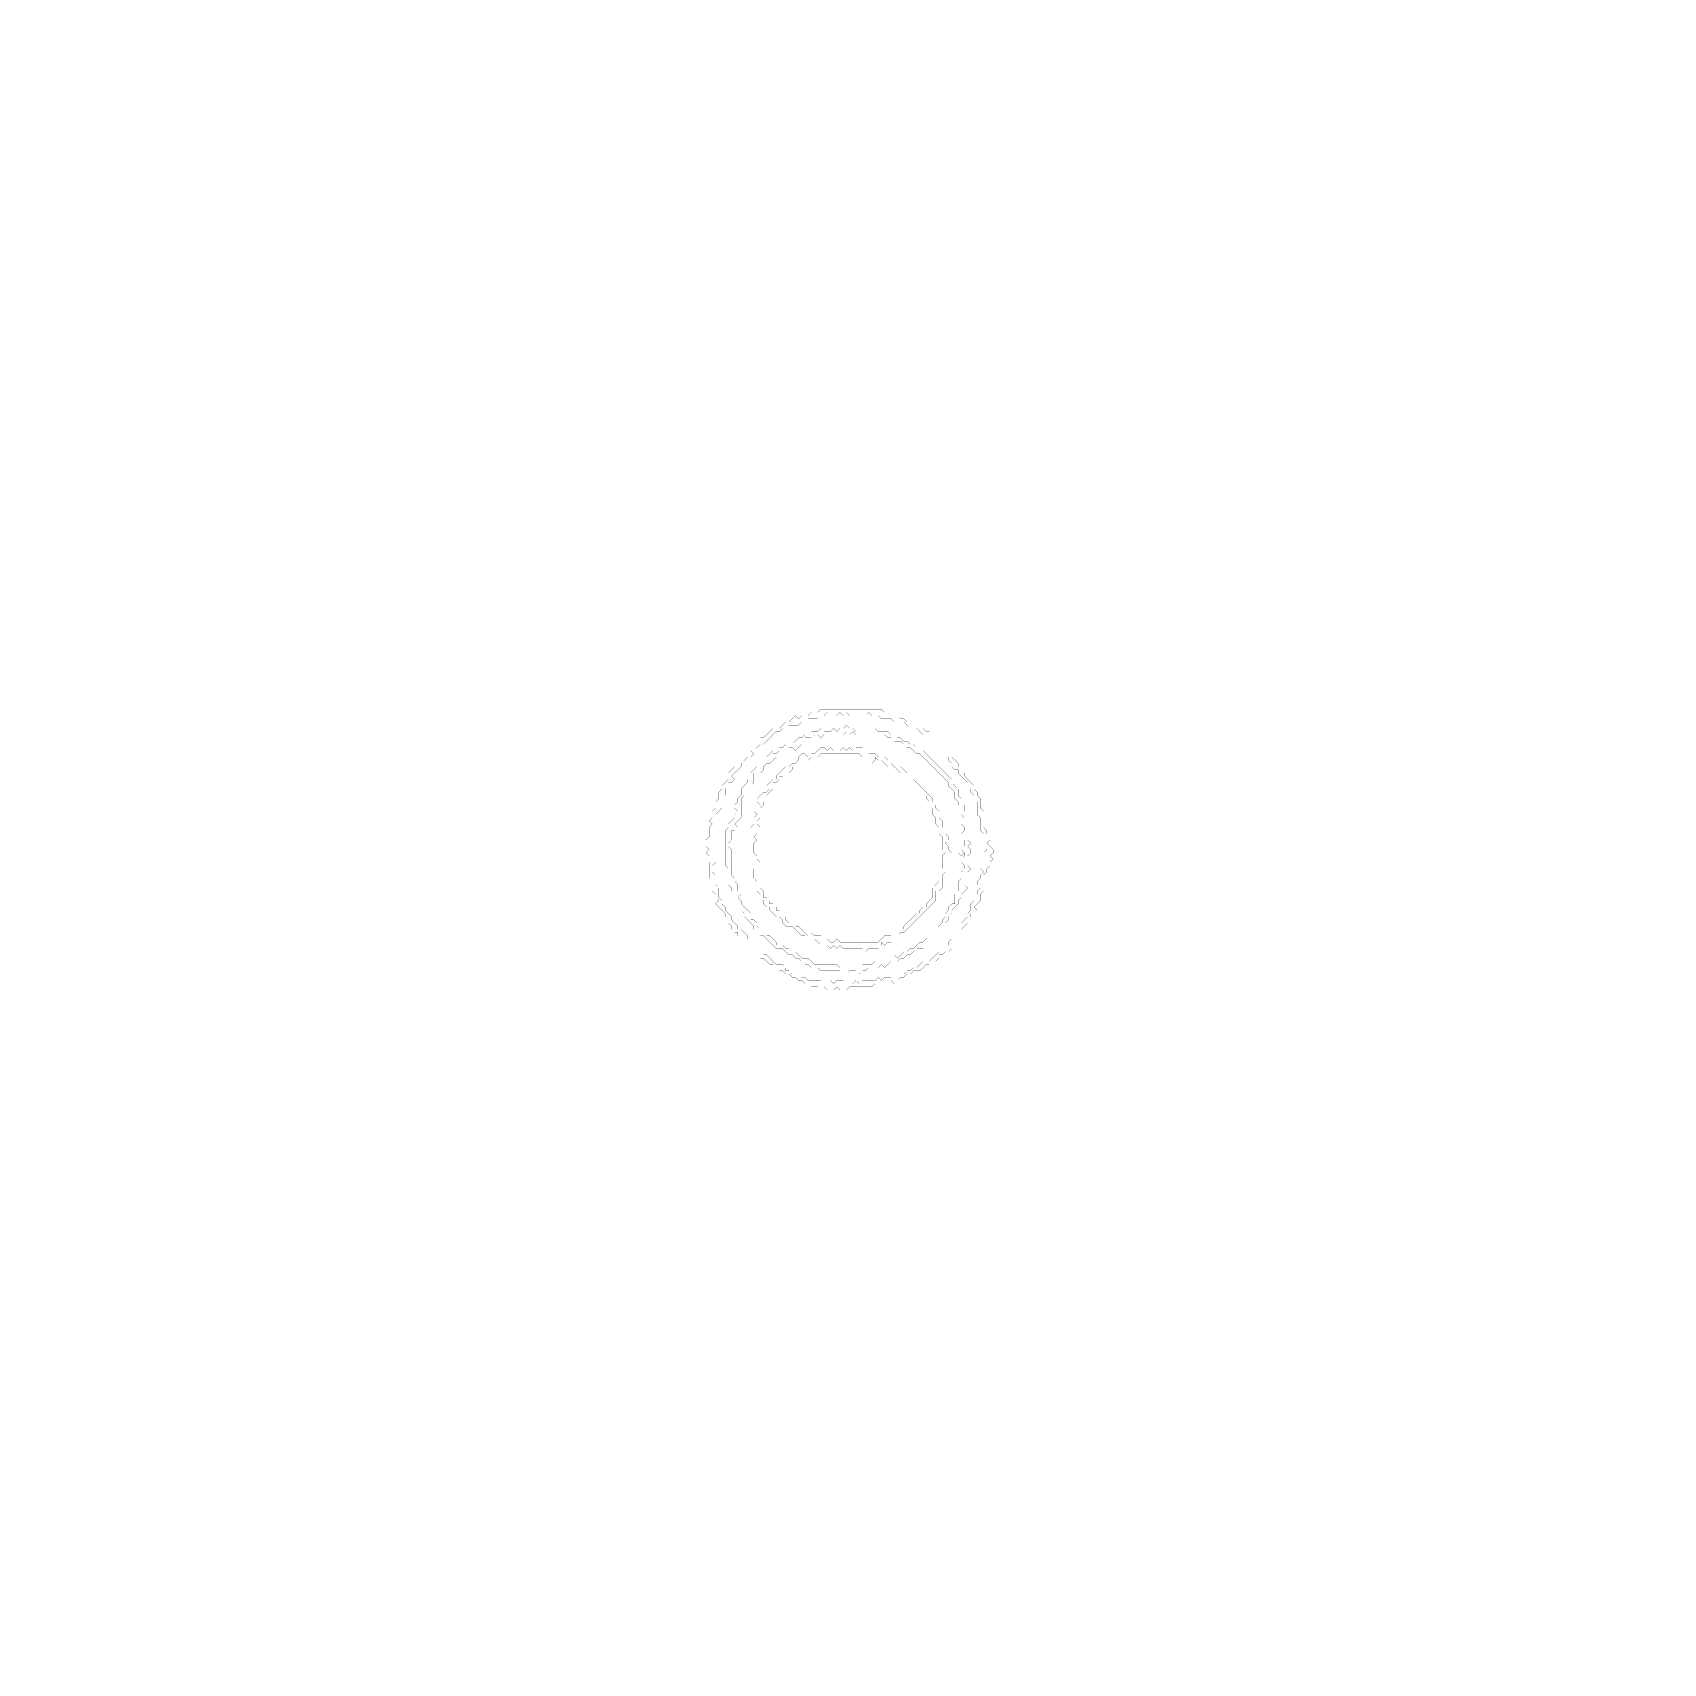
# Model space of a CAD drawing. Header units: metres. Extents: x 0 to 5019, y -5019 to 0.
import ezdxf

# ---------------------------------------------------------------- set-up
doc = ezdxf.new("R2010")
doc.units = ezdxf.units.M
doc.layers.add('conductor', color=1, linetype='Continuous')
doc.layers.add('substrate', color=5, linetype='Continuous')

msp = doc.modelspace()

# ---------------------------------------------------------------- linework, layer by layer
at = {"layer": 'conductor', "const_width": 0.5}
for points in [[(2445.7, -2092.1), (2435.9, -2102), (2426.1, -2102), (2416.3, -2111.8), (2406.5, -2111.8), (2396.6, -2111.8), (2386.8, -2111.8), (2377, -2121.6), (2367.2, -2121.6), (2357.3, -2131.4), (2347.5, -2131.4), (2337.7, -2131.4), (2327.9, -2131.4), (2318.1, -2141.3), (2308.2, -2141.3), (2298.4, -2151.1), (2288.6, -2151.1), (2278.8, -2160.9), (2268.9, -2170.7), (2259.1, -2180.5), (2249.3, -2190.4), (2239.5, -2190.4), (2229.7, -2200.2), (2219.8, -2210), (2210, -2210), (2219.8, -2219.8), (2210, -2229.7), (2200.2, -2229.7), (2190.4, -2239.5), (2180.5, -2249.3), (2180.5, -2259.1), (2170.7, -2268.9), (2160.9, -2278.8), (2151.1, -2288.6), (2160.9, -2298.4), (2151.1, -2308.2), (2141.3, -2308.2), (2141.3, -2318.1), (2131.4, -2327.9), (2131.4, -2337.7), (2131.4, -2347.5), (2121.6, -2357.3), (2121.6, -2367.2), (2121.6, -2377), (2121.6, -2386.8), (2111.8, -2396.6), (2102, -2406.5), (2102, -2416.3), (2102, -2426.1), (2102, -2435.9), (2102, -2445.7), (2092.1, -2455.6), (2092.1, -2465.4), (2092.1, -2475.2), (2092.1, -2485), (2092.1, -2494.9), (2092.1, -2504.7), (2092.1, -2514.5), (2092.1, -2524.3), (2092.1, -2534.1), (2092.1, -2544), (2102, -2553.8), (2092.1, -2563.6), (2092.1, -2573.4), (2092.1, -2583.3), (2102, -2593.1), (2102, -2602.9), (2102, -2612.7), (2102, -2622.5), (2111.8, -2632.4), (2111.8, -2642.2), (2111.8, -2652), (2111.8, -2661.8), (2121.6, -2671.7), (2121.6, -2681.5), (2131.4, -2691.3), (2131.4, -2701.1), (2141.3, -2710.9), (2151.1, -2720.8), (2151.1, -2730.6), (2160.9, -2740.4), (2170.7, -2750.2), (2170.7, -2760.1), (2180.5, -2760.1), (2190.4, -2769.9), (2200.2, -2779.7), (2200.2, -2789.5), (2210, -2799.3), (2219.8, -2809.2), (2229.7, -2819), (2239.5, -2828.8), (2249.3, -2838.6), (2259.1, -2838.6), (2268.9, -2848.5), (2278.8, -2858.3), (2288.6, -2868.1), (2298.4, -2868.1), (2308.2, -2868.1), (2318.1, -2877.9), (2318.1, -2887.7), (2327.9, -2887.7), (2337.7, -2897.6), (2347.5, -2897.6), (2357.3, -2897.6), (2367.2, -2907.4), (2377, -2907.4), (2386.8, -2917.2), (2396.6, -2917.2), (2406.5, -2917.2), (2416.3, -2917.2), (2426.1, -2917.2), (2435.9, -2927), (2445.7, -2927), (2455.6, -2917.2), (2465.4, -2927), (2475.2, -2917.2), (2485, -2917.2), (2494.9, -2917.2), (2504.7, -2927), (2514.5, -2927), (2524.3, -2927), (2534.1, -2917.2), (2544, -2927), (2553.8, -2917.2), (2563.6, -2917.2), (2573.4, -2917.2), (2583.3, -2917.2), (2593.1, -2917.2), (2602.9, -2907.4), (2612.7, -2917.2), (2622.5, -2907.4), (2632.4, -2907.4), (2642.2, -2907.4), (2652, -2917.2), (2652, -2907.4), (2661.8, -2897.6), (2671.7, -2897.6), (2681.5, -2897.6), (2691.3, -2887.7), (2701.1, -2887.7), (2710.9, -2877.9), (2720.8, -2877.9), (2730.6, -2868.1), (2740.4, -2858.3), (2750.2, -2858.3), (2760.1, -2858.3), (2769.9, -2848.5), (2779.7, -2838.6), (2789.5, -2828.8), (2799.3, -2828.8), (2809.2, -2819), (2819, -2809.2), (2819, -2799.3), (2828.8, -2789.5), (2828.8, -2779.7), (2838.6, -2769.9), (2848.5, -2760.1), (2858.3, -2750.2), (2858.3, -2740.4), (2868.1, -2730.6), (2877.9, -2720.8), (2877.9, -2710.9), (2887.7, -2701.1), (2887.7, -2691.3), (2887.7, -2681.5), (2897.6, -2671.7), (2897.6, -2661.8), (2907.4, -2652), (2907.4, -2642.2), (2917.2, -2632.4), (2907.4, -2622.5), (2907.4, -2612.7), (2917.2, -2602.9), (2917.2, -2593.1), (2927, -2583.3), (2917.2, -2573.4), (2927, -2563.6), (2927, -2553.8), (2927, -2544), (2927, -2534.1), (2927, -2524.3), (2936.9, -2514.5), (2927, -2504.7), (2927, -2494.9), (2927, -2485), (2927, -2475.2), (2927, -2465.4), (2917.2, -2455.6), (2917.2, -2445.7), (2917.2, -2435.9), (2917.2, -2426.1), (2917.2, -2416.3), (2907.4, -2406.5), (2907.4, -2396.6), (2907.4, -2386.8), (2907.4, -2377), (2907.4, -2367.2), (2897.6, -2357.3), (2897.6, -2347.5), (2887.7, -2337.7), (2887.7, -2327.9), (2877.9, -2318.1), (2877.9, -2308.2), (2868.1, -2298.4), (2858.3, -2288.6), (2848.5, -2278.8), (2848.5, -2268.9), (2838.6, -2268.9), (2828.8, -2259.1), (2828.8, -2249.3), (2819, -2239.5), (2819, -2229.7), (2809.2, -2219.8), (2799.3, -2210), (2789.5, -2200.2), (2779.7, -2190.4), (2769.9, -2180.5), (2760.1, -2170.7), (2750.2, -2160.9), (2740.4, -2160.9), (2730.6, -2151.1), (2720.8, -2141.3), (2710.9, -2141.3), (2701.1, -2141.3), (2691.3, -2131.4), (2681.5, -2121.6), (2671.7, -2121.6), (2661.8, -2121.6), (2652, -2121.6), (2642.2, -2111.8), (2632.4, -2111.8), (2622.5, -2111.8), (2612.7, -2111.8), (2602.9, -2102), (2593.1, -2102), (2583.3, -2102), (2573.4, -2092.1), (2563.6, -2102), (2553.8, -2102), (2544, -2102), (2534.1, -2102), (2524.3, -2102), (2514.5, -2102), (2504.7, -2092.1), (2494.9, -2102), (2485, -2092.1), (2475.2, -2102), (2465.4, -2102), (2455.6, -2102)], [(2494.9, -2141.3), (2504.7, -2131.4), (2514.5, -2141.3), (2524.3, -2141.3), (2534.1, -2151.1), (2544, -2141.3), (2553.8, -2141.3), (2563.6, -2141.3), (2573.4, -2141.3), (2583.3, -2141.3), (2593.1, -2141.3), (2602.9, -2151.1), (2612.7, -2151.1), (2622.5, -2151.1), (2632.4, -2151.1), (2642.2, -2160.9), (2652, -2160.9), (2661.8, -2170.7), (2671.7, -2170.7), (2681.5, -2180.5), (2691.3, -2180.5), (2701.1, -2190.4), (2710.9, -2190.4), (2720.8, -2200.2), (2720.8, -2210), (2730.6, -2210), (2740.4, -2210), (2750.2, -2219.8), (2760.1, -2229.7), (2769.9, -2239.5), (2779.7, -2249.3), (2789.5, -2259.1), (2799.3, -2268.9), (2809.2, -2278.8), (2819, -2288.6), (2828.8, -2298.4), (2828.8, -2308.2), (2838.6, -2318.1), (2848.5, -2327.9), (2848.5, -2337.7), (2848.5, -2347.5), (2858.3, -2357.3), (2858.3, -2367.2), (2868.1, -2377), (2868.1, -2386.8), (2868.1, -2396.6), (2877.9, -2406.5), (2877.9, -2416.3), (2877.9, -2426.1), (2877.9, -2435.9), (2877.9, -2445.7), (2877.9, -2455.6), (2877.9, -2465.4), (2877.9, -2475.2), (2877.9, -2485), (2887.7, -2494.9), (2877.9, -2504.7), (2887.7, -2514.5), (2887.7, -2524.3), (2877.9, -2534.1), (2877.9, -2544), (2887.7, -2553.8), (2877.9, -2563.6), (2887.7, -2573.4), (2877.9, -2583.3), (2877.9, -2593.1), (2877.9, -2602.9), (2877.9, -2612.7), (2868.1, -2622.5), (2877.9, -2632.4), (2868.1, -2642.2), (2858.3, -2652), (2858.3, -2661.8), (2848.5, -2671.7), (2848.5, -2681.5), (2838.6, -2691.3), (2828.8, -2701.1), (2828.8, -2710.9), (2819, -2720.8), (2819, -2730.6), (2809.2, -2740.4), (2809.2, -2750.2), (2799.3, -2760.1), (2789.5, -2769.9), (2779.7, -2779.7), (2769.9, -2789.5), (2760.1, -2799.3), (2750.2, -2809.2), (2740.4, -2819), (2730.6, -2819), (2720.8, -2819), (2710.9, -2828.8), (2701.1, -2838.6), (2691.3, -2838.6), (2681.5, -2848.5), (2671.7, -2848.5), (2661.8, -2858.3), (2652, -2858.3), (2642.2, -2858.3), (2632.4, -2868.1), (2622.5, -2877.9), (2612.7, -2868.1), (2602.9, -2877.9), (2593.1, -2877.9), (2583.3, -2877.9), (2573.4, -2877.9), (2563.6, -2887.7), (2553.8, -2887.7), (2544, -2897.6), (2534.1, -2887.7), (2524.3, -2887.7), (2514.5, -2887.7), (2504.7, -2897.6), (2494.9, -2897.6), (2485, -2887.7), (2475.2, -2887.7), (2465.4, -2887.7), (2455.6, -2887.7), (2445.7, -2887.7), (2435.9, -2887.7), (2426.1, -2887.7), (2416.3, -2877.9), (2406.5, -2877.9), (2396.6, -2877.9), (2386.8, -2868.1), (2377, -2868.1), (2367.2, -2858.3), (2357.3, -2848.5), (2347.5, -2848.5), (2337.7, -2838.6), (2327.9, -2838.6), (2318.1, -2828.8), (2308.2, -2819), (2298.4, -2819), (2288.6, -2819), (2278.8, -2809.2), (2268.9, -2799.3), (2259.1, -2789.5), (2249.3, -2779.7), (2239.5, -2779.7), (2229.7, -2769.9), (2219.8, -2760.1), (2219.8, -2750.2), (2210, -2740.4), (2200.2, -2730.6), (2190.4, -2720.8), (2190.4, -2710.9), (2180.5, -2701.1), (2170.7, -2691.3), (2160.9, -2681.5), (2160.9, -2671.7), (2160.9, -2661.8), (2160.9, -2652), (2151.1, -2642.2), (2151.1, -2632.4), (2141.3, -2622.5), (2141.3, -2612.7), (2141.3, -2602.9), (2141.3, -2593.1), (2141.3, -2583.3), (2141.3, -2573.4), (2131.4, -2563.6), (2131.4, -2553.8), (2131.4, -2544), (2131.4, -2534.1), (2131.4, -2524.3), (2131.4, -2514.5), (2131.4, -2504.7), (2131.4, -2494.9), (2131.4, -2485), (2131.4, -2475.2), (2131.4, -2465.4), (2131.4, -2455.6), (2141.3, -2445.7), (2141.3, -2435.9), (2151.1, -2426.1), (2160.9, -2416.3), (2160.9, -2406.5), (2170.7, -2396.6), (2160.9, -2386.8), (2160.9, -2377), (2170.7, -2367.2), (2170.7, -2357.3), (2180.5, -2347.5), (2180.5, -2337.7), (2180.5, -2327.9), (2190.4, -2318.1), (2200.2, -2308.2), (2200.2, -2298.4), (2210, -2288.6), (2210, -2278.8), (2219.8, -2268.9), (2229.7, -2259.1), (2239.5, -2259.1), (2249.3, -2249.3), (2259.1, -2239.5), (2259.1, -2229.7), (2268.9, -2219.8), (2278.8, -2210), (2288.6, -2210), (2298.4, -2200.2), (2308.2, -2200.2), (2318.1, -2190.4), (2327.9, -2190.4), (2337.7, -2190.4), (2347.5, -2180.5), (2357.3, -2170.7), (2367.2, -2170.7), (2377, -2160.9), (2386.8, -2160.9), (2396.6, -2151.1), (2406.5, -2151.1), (2416.3, -2151.1), (2426.1, -2141.3), (2435.9, -2151.1), (2445.7, -2151.1), (2455.6, -2151.1), (2465.4, -2141.3), (2475.2, -2151.1), (2485, -2141.3)], [(2426.1, -2219.8), (2416.3, -2229.7), (2406.5, -2229.7), (2396.6, -2229.7), (2386.8, -2239.5), (2377, -2239.5), (2367.2, -2239.5), (2367.2, -2249.3), (2357.3, -2259.1), (2347.5, -2259.1), (2337.7, -2259.1), (2337.7, -2268.9), (2327.9, -2278.8), (2318.1, -2278.8), (2308.2, -2288.6), (2298.4, -2288.6), (2298.4, -2298.4), (2288.6, -2308.2), (2278.8, -2308.2), (2278.8, -2318.1), (2278.8, -2327.9), (2268.9, -2337.7), (2259.1, -2347.5), (2259.1, -2357.3), (2249.3, -2367.2), (2249.3, -2377), (2239.5, -2386.8), (2239.5, -2396.6), (2239.5, -2406.5), (2239.5, -2416.3), (2229.7, -2426.1), (2229.7, -2435.9), (2239.5, -2445.7), (2229.7, -2455.6), (2229.7, -2465.4), (2219.8, -2475.2), (2229.7, -2485), (2219.8, -2494.9), (2219.8, -2504.7), (2219.8, -2514.5), (2219.8, -2524.3), (2229.7, -2534.1), (2229.7, -2544), (2239.5, -2553.8), (2239.5, -2563.6), (2229.7, -2573.4), (2229.7, -2583.3), (2239.5, -2593.1), (2239.5, -2602.9), (2239.5, -2612.7), (2239.5, -2622.5), (2239.5, -2632.4), (2249.3, -2642.2), (2249.3, -2652), (2249.3, -2661.8), (2259.1, -2661.8), (2268.9, -2671.7), (2268.9, -2681.5), (2278.8, -2681.5), (2288.6, -2691.3), (2288.6, -2701.1), (2298.4, -2701.1), (2308.2, -2710.9), (2318.1, -2720.8), (2318.1, -2730.6), (2327.9, -2740.4), (2337.7, -2740.4), (2347.5, -2750.2), (2357.3, -2750.2), (2367.2, -2760.1), (2377, -2769.9), (2386.8, -2779.7), (2396.6, -2769.9), (2406.5, -2779.7), (2416.3, -2779.7), (2426.1, -2779.7), (2435.9, -2789.5), (2445.7, -2789.5), (2455.6, -2799.3), (2465.4, -2799.3), (2475.2, -2789.5), (2485, -2799.3), (2494.9, -2799.3), (2504.7, -2799.3), (2514.5, -2799.3), (2524.3, -2799.3), (2534.1, -2799.3), (2544, -2799.3), (2553.8, -2799.3), (2563.6, -2799.3), (2573.4, -2799.3), (2583.3, -2799.3), (2593.1, -2799.3), (2602.9, -2799.3), (2612.7, -2789.5), (2622.5, -2779.7), (2632.4, -2779.7), (2642.2, -2779.7), (2652, -2769.9), (2661.8, -2760.1), (2671.7, -2750.2), (2681.5, -2760.1), (2681.5, -2750.2), (2691.3, -2740.4), (2701.1, -2730.6), (2710.9, -2720.8), (2720.8, -2710.9), (2730.6, -2710.9), (2730.6, -2701.1), (2740.4, -2691.3), (2750.2, -2691.3), (2750.2, -2681.5), (2760.1, -2671.7), (2769.9, -2661.8), (2769.9, -2652), (2769.9, -2642.2), (2769.9, -2632.4), (2779.7, -2622.5), (2789.5, -2612.7), (2789.5, -2602.9), (2789.5, -2593.1), (2789.5, -2583.3), (2799.3, -2573.4), (2799.3, -2563.6), (2799.3, -2553.8), (2799.3, -2544), (2799.3, -2534.1), (2809.2, -2524.3), (2799.3, -2514.5), (2799.3, -2504.7), (2799.3, -2494.9), (2799.3, -2485), (2799.3, -2475.2), (2789.5, -2465.4), (2789.5, -2455.6), (2789.5, -2445.7), (2779.7, -2435.9), (2779.7, -2426.1), (2779.7, -2416.3), (2769.9, -2406.5), (2769.9, -2396.6), (2769.9, -2386.8), (2760.1, -2377), (2760.1, -2367.2), (2750.2, -2357.3), (2750.2, -2347.5), (2740.4, -2337.7), (2730.6, -2327.9), (2720.8, -2318.1), (2710.9, -2308.2), (2701.1, -2298.4), (2691.3, -2288.6), (2681.5, -2278.8), (2671.7, -2278.8), (2661.8, -2268.9), (2652, -2259.1), (2642.2, -2249.3), (2632.4, -2259.1), (2622.5, -2249.3), (2612.7, -2239.5), (2602.9, -2239.5), (2593.1, -2229.7), (2593.1, -2239.5), (2583.3, -2249.3), (2573.4, -2239.5), (2563.6, -2229.7), (2553.8, -2229.7), (2544, -2219.8), (2534.1, -2219.8), (2524.3, -2219.8), (2514.5, -2219.8), (2504.7, -2219.8), (2494.9, -2219.8), (2485, -2219.8), (2475.2, -2219.8), (2465.4, -2219.8), (2455.6, -2219.8), (2445.7, -2219.8), (2435.9, -2219.8)]]:
    msp.add_lwpolyline(points, close=True, dxfattribs=at)
at = {"layer": 'substrate', "const_width": 0.5}
for points in [[(0, 0), (0, -9.8), (0, -19.6), (0, -29.5), (0, -39.3), (0, -49.1), (0, -58.9), (0, -68.8), (0, -78.6), (0, -88.4), (0, -98.2), (0, -108), (0, -117.9), (0, -127.7), (0, -137.5), (0, -147.3), (0, -157.2), (0, -167), (0, -176.8), (0, -186.6), (0, -196.4), (0, -206.3), (0, -216.1), (0, -225.9), (0, -235.7), (0, -245.6), (0, -255.4), (0, -265.2), (0, -275), (0, -284.8), (0, -294.7), (0, -304.5), (0, -314.3), (0, -324.1), (0, -334), (0, -343.8), (0, -353.6), (0, -363.4), (0, -373.2), (0, -383.1), (0, -392.9), (0, -402.7), (0, -412.5), (0, -422.4), (0, -432.2), (0, -442), (0, -451.8), (0, -461.6), (0, -471.5), (0, -481.3), (0, -491.1), (0, -500.9), (0, -510.8), (0, -520.6), (0, -530.4), (0, -540.2), (0, -550), (0, -559.9), (0, -569.7), (0, -579.5), (0, -589.3), (0, -599.2), (0, -609), (0, -618.8), (0, -628.6), (0, -638.4), (0, -648.3), (0, -658.1), (0, -667.9), (0, -677.7), (0, -687.6), (0, -697.4), (0, -707.2), (0, -717), (0, -726.8), (0, -736.7), (0, -746.5), (0, -756.3), (0, -766.1), (0, -776), (0, -785.8), (0, -795.6), (0, -805.4), (0, -815.2), (0, -825.1), (0, -834.9), (0, -844.7), (0, -854.5), (0, -864.4), (0, -874.2), (0, -884), (0, -893.8), (0, -903.6), (0, -913.5), (0, -923.3), (0, -933.1), (0, -942.9), (0, -952.8), (0, -962.6), (0, -972.4), (0, -982.2), (0, -992), (0, -1001.9), (0, -1011.7), (0, -1021.5), (0, -1031.3), (0, -1041.2), (0, -1051), (0, -1060.8), (0, -1070.6), (0, -1080.4), (0, -1090.3), (0, -1100.1), (0, -1109.9), (0, -1119.7), (0, -1129.6), (0, -1139.4), (0, -1149.2), (0, -1159), (0, -1168.8), (0, -1178.7), (0, -1188.5), (0, -1198.3), (0, -1208.1), (0, -1218), (0, -1227.8), (0, -1237.6), (0, -1247.4), (0, -1257.2), (0, -1267.1), (0, -1276.9), (0, -1286.7), (0, -1296.5), (0, -1306.4), (0, -1316.2), (0, -1326), (0, -1335.8), (0, -1345.7), (0, -1355.5), (0, -1365.3), (0, -1375.1), (0, -1384.9), (0, -1394.8), (0, -1404.6), (0, -1414.4), (0, -1424.2), (0, -1434.1), (0, -1443.9), (0, -1453.7), (0, -1463.5), (0, -1473.3), (0, -1483.2), (0, -1493), (0, -1502.8), (0, -1512.6), (0, -1522.5), (0, -1532.3), (0, -1542.1), (0, -1551.9), (0, -1561.7), (0, -1571.6), (0, -1581.4), (0, -1591.2), (0, -1601), (0, -1610.9), (0, -1620.7), (0, -1630.5), (0, -1640.3), (0, -1650.1), (0, -1660), (0, -1669.8), (0, -1679.6), (0, -1689.4), (0, -1699.3), (0, -1709.1), (0, -1718.9), (0, -1728.7), (0, -1738.5), (0, -1748.4), (0, -1758.2), (0, -1768), (0, -1777.8), (0, -1787.7), (0, -1797.5), (0, -1807.3), (0, -1817.1), (0, -1826.9), (0, -1836.8), (0, -1846.6), (0, -1856.4), (0, -1866.2), (0, -1876.1), (0, -1885.9), (0, -1895.7), (0, -1905.5), (0, -1915.3), (0, -1925.2), (0, -1935), (0, -1944.8), (0, -1954.6), (0, -1964.5), (0, -1974.3), (0, -1984.1), (0, -1993.9), (0, -2003.7), (0, -2013.6), (0, -2023.4), (0, -2033.2), (0, -2043), (0, -2052.9), (0, -2062.7), (0, -2072.5), (0, -2082.3), (0, -2092.1), (0, -2102), (0, -2111.8), (0, -2121.6), (0, -2131.4), (0, -2141.3), (0, -2151.1), (0, -2160.9), (0, -2170.7), (0, -2180.5), (0, -2190.4), (0, -2200.2), (0, -2210), (0, -2219.8), (0, -2229.7), (0, -2239.5), (0, -2249.3), (0, -2259.1), (0, -2268.9), (0, -2278.8), (0, -2288.6), (0, -2298.4), (0, -2308.2), (0, -2318.1), (0, -2327.9), (0, -2337.7), (0, -2347.5), (0, -2357.3), (0, -2367.2), (0, -2377), (0, -2386.8), (0, -2396.6), (0, -2406.5), (0, -2416.3), (0, -2426.1), (0, -2435.9), (0, -2445.7), (0, -2455.6), (0, -2465.4), (0, -2475.2), (0, -2485), (0, -2494.9), (0, -2504.7), (0, -2514.5), (0, -2524.3), (0, -2534.1), (0, -2544), (0, -2553.8), (0, -2563.6), (0, -2573.4), (0, -2583.3), (0, -2593.1), (0, -2602.9), (0, -2612.7), (0, -2622.5), (0, -2632.4), (0, -2642.2), (0, -2652), (0, -2661.8), (0, -2671.7), (0, -2681.5), (0, -2691.3), (0, -2701.1), (0, -2710.9), (0, -2720.8), (0, -2730.6), (0, -2740.4), (0, -2750.2), (0, -2760.1), (0, -2769.9), (0, -2779.7), (0, -2789.5), (0, -2799.3), (0, -2809.2), (0, -2819), (0, -2828.8), (0, -2838.6), (0, -2848.5), (0, -2858.3), (0, -2868.1), (0, -2877.9), (0, -2887.7), (0, -2897.6), (0, -2907.4), (0, -2917.2), (0, -2927), (0, -2936.9), (0, -2946.7), (0, -2956.5), (0, -2966.3), (0, -2976.1), (0, -2986), (0, -2995.8), (0, -3005.6), (0, -3015.4), (0, -3025.3), (0, -3035.1), (0, -3044.9), (0, -3054.7), (0, -3064.5), (0, -3074.4), (0, -3084.2), (0, -3094), (0, -3103.8), (0, -3113.7), (0, -3123.5), (0, -3133.3), (0, -3143.1), (0, -3152.9), (0, -3162.8), (0, -3172.6), (0, -3182.4), (0, -3192.2), (0, -3202.1), (0, -3211.9), (0, -3221.7), (0, -3231.5), (0, -3241.3), (0, -3251.2), (0, -3261), (0, -3270.8), (0, -3280.6), (0, -3290.5), (0, -3300.3), (0, -3310.1), (0, -3319.9), (0, -3329.7), (0, -3339.6), (0, -3349.4), (0, -3359.2), (0, -3369), (0, -3378.9), (0, -3388.7), (0, -3398.5), (0, -3408.3), (0, -3418.1), (0, -3428), (0, -3437.8), (0, -3447.6), (0, -3457.4), (0, -3467.3), (0, -3477.1), (0, -3486.9), (0, -3496.7), (0, -3506.5), (0, -3516.4), (0, -3526.2), (0, -3536), (0, -3545.8), (0, -3555.7), (0, -3565.5), (0, -3575.3), (0, -3585.1), (0, -3594.9), (0, -3604.8), (0, -3614.6), (0, -3624.4), (0, -3634.2), (0, -3644.1), (0, -3653.9), (0, -3663.7), (0, -3673.5), (0, -3683.3), (0, -3693.2), (0, -3703), (0, -3712.8), (0, -3722.6), (0, -3732.5), (0, -3742.3), (0, -3752.1), (0, -3761.9), (0, -3771.8), (0, -3781.6), (0, -3791.4), (0, -3801.2), (0, -3811), (0, -3820.9), (0, -3830.7), (0, -3840.5), (0, -3850.3), (0, -3860.2), (0, -3870), (0, -3879.8), (0, -3889.6), (0, -3899.4), (0, -3909.3), (0, -3919.1), (0, -3928.9), (0, -3938.7), (0, -3948.6), (0, -3958.4), (0, -3968.2), (0, -3978), (0, -3987.8), (0, -3997.7), (0, -4007.5), (0, -4017.3), (0, -4027.1), (0, -4037), (0, -4046.8), (0, -4056.6), (0, -4066.4), (0, -4076.2), (0, -4086.1), (0, -4095.9), (0, -4105.7), (0, -4115.5), (0, -4125.4), (0, -4135.2), (0, -4145), (0, -4154.8), (0, -4164.6), (0, -4174.5), (0, -4184.3), (0, -4194.1), (0, -4203.9), (0, -4213.8), (0, -4223.6), (0, -4233.4), (0, -4243.2), (0, -4253), (0, -4262.9), (0, -4272.7), (0, -4282.5), (0, -4292.3), (0, -4302.2), (0, -4312), (0, -4321.8), (0, -4331.6), (0, -4341.4), (0, -4351.3), (0, -4361.1), (0, -4370.9), (0, -4380.7), (0, -4390.6), (0, -4400.4), (0, -4410.2), (0, -4420), (0, -4429.8), (0, -4439.7), (0, -4449.5), (0, -4459.3), (0, -4469.1), (0, -4479), (0, -4488.8), (0, -4498.6), (0, -4508.4), (0, -4518.2), (0, -4528.1), (0, -4537.9), (0, -4547.7), (0, -4557.5), (0, -4567.4), (0, -4577.2), (0, -4587), (0, -4596.8), (0, -4606.6), (0, -4616.5), (0, -4626.3), (0, -4636.1), (0, -4645.9), (0, -4655.8), (0, -4665.6), (0, -4675.4), (0, -4685.2), (0, -4695), (0, -4704.9), (0, -4714.7), (0, -4724.5), (0, -4734.3), (0, -4744.2), (0, -4754), (0, -4763.8), (0, -4773.6), (0, -4783.4), (0, -4793.3), (0, -4803.1), (0, -4812.9), (0, -4822.7), (0, -4832.6), (0, -4842.4), (0, -4852.2), (0, -4862), (0, -4871.8), (0, -4881.7), (0, -4891.5), (0, -4901.3), (0, -4911.1), (0, -4921), (0, -4930.8), (0, -4940.6), (0, -4950.4), (0, -4960.2), (0, -4970.1), (0, -4979.9), (0, -4989.7), (0, -4999.5), (0, -5009.4), (0, -5019.2), (9.8, -5019.2), (19.6, -5019.2), (29.5, -5019.2), (39.3, -5019.2), (49.1, -5019.2), (58.9, -5019.2), (68.8, -5019.2), (78.6, -5019.2), (88.4, -5019.2), (98.2, -5019.2), (108, -5019.2), (117.9, -5019.2), (127.7, -5019.2), (137.5, -5019.2), (147.3, -5019.2), (157.2, -5019.2), (167, -5019.2), (176.8, -5019.2), (186.6, -5019.2), (196.4, -5019.2), (206.3, -5019.2), (216.1, -5019.2), (225.9, -5019.2), (235.7, -5019.2), (245.6, -5019.2), (255.4, -5019.2), (265.2, -5019.2), (275, -5019.2), (284.8, -5019.2), (294.7, -5019.2), (304.5, -5019.2), (314.3, -5019.2), (324.1, -5019.2), (334, -5019.2), (343.8, -5019.2), (353.6, -5019.2), (363.4, -5019.2), (373.2, -5019.2), (383.1, -5019.2), (392.9, -5019.2), (402.7, -5019.2), (412.5, -5019.2), (422.4, -5019.2), (432.2, -5019.2), (442, -5019.2), (451.8, -5019.2), (461.6, -5019.2), (471.5, -5019.2), (481.3, -5019.2), (491.1, -5019.2), (500.9, -5019.2), (510.8, -5019.2), (520.6, -5019.2), (530.4, -5019.2), (540.2, -5019.2), (550, -5019.2), (559.9, -5019.2), (569.7, -5019.2), (579.5, -5019.2), (589.3, -5019.2), (599.2, -5019.2), (609, -5019.2), (618.8, -5019.2), (628.6, -5019.2), (638.4, -5019.2), (648.3, -5019.2), (658.1, -5019.2), (667.9, -5019.2), (677.7, -5019.2), (687.6, -5019.2), (697.4, -5019.2), (707.2, -5019.2), (717, -5019.2), (726.8, -5019.2), (736.7, -5019.2), (746.5, -5019.2), (756.3, -5019.2), (766.1, -5019.2), (776, -5019.2), (785.8, -5019.2), (795.6, -5019.2), (805.4, -5019.2), (815.2, -5019.2), (825.1, -5019.2), (834.9, -5019.2), (844.7, -5019.2), (854.5, -5019.2), (864.4, -5019.2), (874.2, -5019.2), (884, -5019.2), (893.8, -5019.2), (903.6, -5019.2), (913.5, -5019.2), (923.3, -5019.2), (933.1, -5019.2), (942.9, -5019.2), (952.8, -5019.2), (962.6, -5019.2), (972.4, -5019.2), (982.2, -5019.2), (992, -5019.2), (1001.9, -5019.2), (1011.7, -5019.2), (1021.5, -5019.2), (1031.3, -5019.2), (1041.2, -5019.2), (1051, -5019.2), (1060.8, -5019.2), (1070.6, -5019.2), (1080.4, -5019.2), (1090.3, -5019.2), (1100.1, -5019.2), (1109.9, -5019.2), (1119.7, -5019.2), (1129.6, -5019.2), (1139.4, -5019.2), (1149.2, -5019.2), (1159, -5019.2), (1168.8, -5019.2), (1178.7, -5019.2), (1188.5, -5019.2), (1198.3, -5019.2), (1208.1, -5019.2), (1218, -5019.2), (1227.8, -5019.2), (1237.6, -5019.2), (1247.4, -5019.2), (1257.2, -5019.2), (1267.1, -5019.2), (1276.9, -5019.2), (1286.7, -5019.2), (1296.5, -5019.2), (1306.4, -5019.2), (1316.2, -5019.2), (1326, -5019.2), (1335.8, -5019.2), (1345.7, -5019.2), (1355.5, -5019.2), (1365.3, -5019.2), (1375.1, -5019.2), (1384.9, -5019.2), (1394.8, -5019.2), (1404.6, -5019.2), (1414.4, -5019.2), (1424.2, -5019.2), (1434.1, -5019.2), (1443.9, -5019.2), (1453.7, -5019.2), (1463.5, -5019.2), (1473.3, -5019.2), (1483.2, -5019.2), (1493, -5019.2), (1502.8, -5019.2), (1512.6, -5019.2), (1522.5, -5019.2), (1532.3, -5019.2), (1542.1, -5019.2), (1551.9, -5019.2), (1561.7, -5019.2), (1571.6, -5019.2), (1581.4, -5019.2), (1591.2, -5019.2), (1601, -5019.2), (1610.9, -5019.2), (1620.7, -5019.2), (1630.5, -5019.2), (1640.3, -5019.2), (1650.1, -5019.2), (1660, -5019.2), (1669.8, -5019.2), (1679.6, -5019.2), (1689.4, -5019.2), (1699.3, -5019.2), (1709.1, -5019.2), (1718.9, -5019.2), (1728.7, -5019.2), (1738.5, -5019.2), (1748.4, -5019.2), (1758.2, -5019.2), (1768, -5019.2), (1777.8, -5019.2), (1787.7, -5019.2), (1797.5, -5019.2), (1807.3, -5019.2), (1817.1, -5019.2), (1826.9, -5019.2), (1836.8, -5019.2), (1846.6, -5019.2), (1856.4, -5019.2), (1866.2, -5019.2), (1876.1, -5019.2), (1885.9, -5019.2), (1895.7, -5019.2), (1905.5, -5019.2), (1915.3, -5019.2), (1925.2, -5019.2), (1935, -5019.2), (1944.8, -5019.2), (1954.6, -5019.2), (1964.5, -5019.2), (1974.3, -5019.2), (1984.1, -5019.2), (1993.9, -5019.2), (2003.7, -5019.2), (2013.6, -5019.2), (2023.4, -5019.2), (2033.2, -5019.2), (2043, -5019.2), (2052.9, -5019.2), (2062.7, -5019.2), (2072.5, -5019.2), (2082.3, -5019.2), (2092.1, -5019.2), (2102, -5019.2), (2111.8, -5019.2), (2121.6, -5019.2), (2131.4, -5019.2), (2141.3, -5019.2), (2151.1, -5019.2), (2160.9, -5019.2), (2170.7, -5019.2), (2180.5, -5019.2), (2190.4, -5019.2), (2200.2, -5019.2), (2210, -5019.2), (2219.8, -5019.2), (2229.7, -5019.2), (2239.5, -5019.2), (2249.3, -5019.2), (2259.1, -5019.2), (2268.9, -5019.2), (2278.8, -5019.2), (2288.6, -5019.2), (2298.4, -5019.2), (2308.2, -5019.2), (2318.1, -5019.2), (2327.9, -5019.2), (2337.7, -5019.2), (2347.5, -5019.2), (2357.3, -5019.2), (2367.2, -5019.2), (2377, -5019.2), (2386.8, -5019.2), (2396.6, -5019.2), (2406.5, -5019.2), (2416.3, -5019.2), (2426.1, -5019.2), (2435.9, -5019.2), (2445.7, -5019.2), (2455.6, -5019.2), (2465.4, -5019.2), (2475.2, -5019.2), (2485, -5019.2), (2494.9, -5019.2), (2504.7, -5019.2), (2514.5, -5019.2), (2524.3, -5019.2), (2534.1, -5019.2), (2544, -5019.2), (2553.8, -5019.2), (2563.6, -5019.2), (2573.4, -5019.2), (2583.3, -5019.2), (2593.1, -5019.2), (2602.9, -5019.2), (2612.7, -5019.2), (2622.5, -5019.2), (2632.4, -5019.2), (2642.2, -5019.2), (2652, -5019.2), (2661.8, -5019.2), (2671.7, -5019.2), (2681.5, -5019.2), (2691.3, -5019.2), (2701.1, -5019.2), (2710.9, -5019.2), (2720.8, -5019.2), (2730.6, -5019.2), (2740.4, -5019.2), (2750.2, -5019.2), (2760.1, -5019.2), (2769.9, -5019.2), (2779.7, -5019.2), (2789.5, -5019.2), (2799.3, -5019.2), (2809.2, -5019.2), (2819, -5019.2), (2828.8, -5019.2), (2838.6, -5019.2), (2848.5, -5019.2), (2858.3, -5019.2), (2868.1, -5019.2), (2877.9, -5019.2), (2887.7, -5019.2), (2897.6, -5019.2), (2907.4, -5019.2), (2917.2, -5019.2), (2927, -5019.2), (2936.9, -5019.2), (2946.7, -5019.2), (2956.5, -5019.2), (2966.3, -5019.2), (2976.1, -5019.2), (2986, -5019.2), (2995.8, -5019.2), (3005.6, -5019.2), (3015.4, -5019.2), (3025.3, -5019.2), (3035.1, -5019.2), (3044.9, -5019.2), (3054.7, -5019.2), (3064.5, -5019.2), (3074.4, -5019.2), (3084.2, -5019.2), (3094, -5019.2), (3103.8, -5019.2), (3113.7, -5019.2), (3123.5, -5019.2), (3133.3, -5019.2), (3143.1, -5019.2), (3152.9, -5019.2), (3162.8, -5019.2), (3172.6, -5019.2), (3182.4, -5019.2), (3192.2, -5019.2), (3202.1, -5019.2), (3211.9, -5019.2), (3221.7, -5019.2), (3231.5, -5019.2), (3241.3, -5019.2), (3251.2, -5019.2), (3261, -5019.2), (3270.8, -5019.2), (3280.6, -5019.2), (3290.5, -5019.2), (3300.3, -5019.2), (3310.1, -5019.2), (3319.9, -5019.2), (3329.7, -5019.2), (3339.6, -5019.2), (3349.4, -5019.2), (3359.2, -5019.2), (3369, -5019.2), (3378.9, -5019.2), (3388.7, -5019.2), (3398.5, -5019.2), (3408.3, -5019.2), (3418.1, -5019.2), (3428, -5019.2), (3437.8, -5019.2), (3447.6, -5019.2), (3457.4, -5019.2), (3467.3, -5019.2), (3477.1, -5019.2), (3486.9, -5019.2), (3496.7, -5019.2), (3506.5, -5019.2), (3516.4, -5019.2), (3526.2, -5019.2), (3536, -5019.2), (3545.8, -5019.2), (3555.7, -5019.2), (3565.5, -5019.2), (3575.3, -5019.2), (3585.1, -5019.2), (3594.9, -5019.2), (3604.8, -5019.2), (3614.6, -5019.2), (3624.4, -5019.2), (3634.2, -5019.2), (3644.1, -5019.2), (3653.9, -5019.2), (3663.7, -5019.2), (3673.5, -5019.2), (3683.3, -5019.2), (3693.2, -5019.2), (3703, -5019.2), (3712.8, -5019.2), (3722.6, -5019.2), (3732.5, -5019.2), (3742.3, -5019.2), (3752.1, -5019.2), (3761.9, -5019.2), (3771.8, -5019.2), (3781.6, -5019.2), (3791.4, -5019.2), (3801.2, -5019.2), (3811, -5019.2), (3820.9, -5019.2), (3830.7, -5019.2), (3840.5, -5019.2), (3850.3, -5019.2), (3860.2, -5019.2), (3870, -5019.2), (3879.8, -5019.2), (3889.6, -5019.2), (3899.4, -5019.2), (3909.3, -5019.2), (3919.1, -5019.2), (3928.9, -5019.2), (3938.7, -5019.2), (3948.6, -5019.2), (3958.4, -5019.2), (3968.2, -5019.2), (3978, -5019.2), (3987.8, -5019.2), (3997.7, -5019.2), (4007.5, -5019.2), (4017.3, -5019.2), (4027.1, -5019.2), (4037, -5019.2), (4046.8, -5019.2), (4056.6, -5019.2), (4066.4, -5019.2), (4076.2, -5019.2), (4086.1, -5019.2), (4095.9, -5019.2), (4105.7, -5019.2), (4115.5, -5019.2), (4125.4, -5019.2), (4135.2, -5019.2), (4145, -5019.2), (4154.8, -5019.2), (4164.6, -5019.2), (4174.5, -5019.2), (4184.3, -5019.2), (4194.1, -5019.2), (4203.9, -5019.2), (4213.8, -5019.2), (4223.6, -5019.2), (4233.4, -5019.2), (4243.2, -5019.2), (4253, -5019.2), (4262.9, -5019.2), (4272.7, -5019.2), (4282.5, -5019.2), (4292.3, -5019.2), (4302.2, -5019.2), (4312, -5019.2), (4321.8, -5019.2), (4331.6, -5019.2), (4341.4, -5019.2), (4351.3, -5019.2), (4361.1, -5019.2), (4370.9, -5019.2), (4380.7, -5019.2), (4390.6, -5019.2), (4400.4, -5019.2), (4410.2, -5019.2), (4420, -5019.2), (4429.8, -5019.2), (4439.7, -5019.2), (4449.5, -5019.2), (4459.3, -5019.2), (4469.1, -5019.2), (4479, -5019.2), (4488.8, -5019.2), (4498.6, -5019.2), (4508.4, -5019.2), (4518.2, -5019.2), (4528.1, -5019.2), (4537.9, -5019.2), (4547.7, -5019.2), (4557.5, -5019.2), (4567.4, -5019.2), (4577.2, -5019.2), (4587, -5019.2), (4596.8, -5019.2), (4606.6, -5019.2), (4616.5, -5019.2), (4626.3, -5019.2), (4636.1, -5019.2), (4645.9, -5019.2), (4655.8, -5019.2), (4665.6, -5019.2), (4675.4, -5019.2), (4685.2, -5019.2), (4695, -5019.2), (4704.9, -5019.2), (4714.7, -5019.2), (4724.5, -5019.2), (4734.3, -5019.2), (4744.2, -5019.2), (4754, -5019.2), (4763.8, -5019.2), (4773.6, -5019.2), (4783.4, -5019.2), (4793.3, -5019.2), (4803.1, -5019.2), (4812.9, -5019.2), (4822.7, -5019.2), (4832.6, -5019.2), (4842.4, -5019.2), (4852.2, -5019.2), (4862, -5019.2), (4871.8, -5019.2), (4881.7, -5019.2), (4891.5, -5019.2), (4901.3, -5019.2), (4911.1, -5019.2), (4921, -5019.2), (4930.8, -5019.2), (4940.6, -5019.2), (4950.4, -5019.2), (4960.2, -5019.2), (4970.1, -5019.2), (4979.9, -5019.2), (4989.7, -5019.2), (4999.5, -5019.2), (5009.4, -5019.2), (5019.2, -5019.2), (5019.2, -5009.4), (5019.2, -4999.5), (5019.2, -4989.7), (5019.2, -4979.9), (5019.2, -4970.1), (5019.2, -4960.2), (5019.2, -4950.4), (5019.2, -4940.6), (5019.2, -4930.8), (5019.2, -4921), (5019.2, -4911.1), (5019.2, -4901.3), (5019.2, -4891.5), (5019.2, -4881.7), (5019.2, -4871.8), (5019.2, -4862), (5019.2, -4852.2), (5019.2, -4842.4), (5019.2, -4832.6), (5019.2, -4822.7), (5019.2, -4812.9), (5019.2, -4803.1), (5019.2, -4793.3), (5019.2, -4783.4), (5019.2, -4773.6), (5019.2, -4763.8), (5019.2, -4754), (5019.2, -4744.2), (5019.2, -4734.3), (5019.2, -4724.5), (5019.2, -4714.7), (5019.2, -4704.9), (5019.2, -4695), (5019.2, -4685.2), (5019.2, -4675.4), (5019.2, -4665.6), (5019.2, -4655.8), (5019.2, -4645.9), (5019.2, -4636.1), (5019.2, -4626.3), (5019.2, -4616.5), (5019.2, -4606.6), (5019.2, -4596.8), (5019.2, -4587), (5019.2, -4577.2), (5019.2, -4567.4), (5019.2, -4557.5), (5019.2, -4547.7), (5019.2, -4537.9), (5019.2, -4528.1), (5019.2, -4518.2), (5019.2, -4508.4), (5019.2, -4498.6), (5019.2, -4488.8), (5019.2, -4479), (5019.2, -4469.1), (5019.2, -4459.3), (5019.2, -4449.5), (5019.2, -4439.7), (5019.2, -4429.8), (5019.2, -4420), (5019.2, -4410.2), (5019.2, -4400.4), (5019.2, -4390.6), (5019.2, -4380.7), (5019.2, -4370.9), (5019.2, -4361.1), (5019.2, -4351.3), (5019.2, -4341.4), (5019.2, -4331.6), (5019.2, -4321.8), (5019.2, -4312), (5019.2, -4302.2), (5019.2, -4292.3), (5019.2, -4282.5), (5019.2, -4272.7), (5019.2, -4262.9), (5019.2, -4253), (5019.2, -4243.2), (5019.2, -4233.4), (5019.2, -4223.6), (5019.2, -4213.8), (5019.2, -4203.9), (5019.2, -4194.1), (5019.2, -4184.3), (5019.2, -4174.5), (5019.2, -4164.6), (5019.2, -4154.8), (5019.2, -4145), (5019.2, -4135.2), (5019.2, -4125.4), (5019.2, -4115.5), (5019.2, -4105.7), (5019.2, -4095.9), (5019.2, -4086.1), (5019.2, -4076.2), (5019.2, -4066.4), (5019.2, -4056.6), (5019.2, -4046.8), (5019.2, -4037), (5019.2, -4027.1), (5019.2, -4017.3), (5019.2, -4007.5), (5019.2, -3997.7), (5019.2, -3987.8), (5019.2, -3978), (5019.2, -3968.2), (5019.2, -3958.4), (5019.2, -3948.6), (5019.2, -3938.7), (5019.2, -3928.9), (5019.2, -3919.1), (5019.2, -3909.3), (5019.2, -3899.4), (5019.2, -3889.6), (5019.2, -3879.8), (5019.2, -3870), (5019.2, -3860.2), (5019.2, -3850.3), (5019.2, -3840.5), (5019.2, -3830.7), (5019.2, -3820.9), (5019.2, -3811), (5019.2, -3801.2), (5019.2, -3791.4), (5019.2, -3781.6), (5019.2, -3771.8), (5019.2, -3761.9), (5019.2, -3752.1), (5019.2, -3742.3), (5019.2, -3732.5), (5019.2, -3722.6), (5019.2, -3712.8), (5019.2, -3703), (5019.2, -3693.2), (5019.2, -3683.3), (5019.2, -3673.5), (5019.2, -3663.7), (5019.2, -3653.9), (5019.2, -3644.1), (5019.2, -3634.2), (5019.2, -3624.4), (5019.2, -3614.6), (5019.2, -3604.8), (5019.2, -3594.9), (5019.2, -3585.1), (5019.2, -3575.3), (5019.2, -3565.5), (5019.2, -3555.7), (5019.2, -3545.8), (5019.2, -3536), (5019.2, -3526.2), (5019.2, -3516.4), (5019.2, -3506.5), (5019.2, -3496.7), (5019.2, -3486.9), (5019.2, -3477.1), (5019.2, -3467.3), (5019.2, -3457.4), (5019.2, -3447.6), (5019.2, -3437.8), (5019.2, -3428), (5019.2, -3418.1), (5019.2, -3408.3), (5019.2, -3398.5), (5019.2, -3388.7), (5019.2, -3378.9), (5019.2, -3369), (5019.2, -3359.2), (5019.2, -3349.4), (5019.2, -3339.6), (5019.2, -3329.7), (5019.2, -3319.9), (5019.2, -3310.1), (5019.2, -3300.3), (5019.2, -3290.5), (5019.2, -3280.6), (5019.2, -3270.8), (5019.2, -3261), (5019.2, -3251.2), (5019.2, -3241.3), (5019.2, -3231.5), (5019.2, -3221.7), (5019.2, -3211.9), (5019.2, -3202.1), (5019.2, -3192.2), (5019.2, -3182.4), (5019.2, -3172.6), (5019.2, -3162.8), (5019.2, -3152.9), (5019.2, -3143.1), (5019.2, -3133.3), (5019.2, -3123.5), (5019.2, -3113.7), (5019.2, -3103.8), (5019.2, -3094), (5019.2, -3084.2), (5019.2, -3074.4), (5019.2, -3064.5), (5019.2, -3054.7), (5019.2, -3044.9), (5019.2, -3035.1), (5019.2, -3025.3), (5019.2, -3015.4), (5019.2, -3005.6), (5019.2, -2995.8), (5019.2, -2986), (5019.2, -2976.1), (5019.2, -2966.3), (5019.2, -2956.5), (5019.2, -2946.7), (5019.2, -2936.9), (5019.2, -2927), (5019.2, -2917.2), (5019.2, -2907.4), (5019.2, -2897.6), (5019.2, -2887.7), (5019.2, -2877.9), (5019.2, -2868.1), (5019.2, -2858.3), (5019.2, -2848.5), (5019.2, -2838.6), (5019.2, -2828.8), (5019.2, -2819), (5019.2, -2809.2), (5019.2, -2799.3), (5019.2, -2789.5), (5019.2, -2779.7), (5019.2, -2769.9), (5019.2, -2760.1), (5019.2, -2750.2), (5019.2, -2740.4), (5019.2, -2730.6), (5019.2, -2720.8), (5019.2, -2710.9), (5019.2, -2701.1), (5019.2, -2691.3), (5019.2, -2681.5), (5019.2, -2671.7), (5019.2, -2661.8), (5019.2, -2652), (5019.2, -2642.2), (5019.2, -2632.4), (5019.2, -2622.5), (5019.2, -2612.7), (5019.2, -2602.9), (5019.2, -2593.1), (5019.2, -2583.3), (5019.2, -2573.4), (5019.2, -2563.6), (5019.2, -2553.8), (5019.2, -2544), (5019.2, -2534.1), (5019.2, -2524.3), (5019.2, -2514.5), (5019.2, -2504.7), (5019.2, -2494.9), (5019.2, -2485), (5019.2, -2475.2), (5019.2, -2465.4), (5019.2, -2455.6), (5019.2, -2445.7), (5019.2, -2435.9), (5019.2, -2426.1), (5019.2, -2416.3), (5019.2, -2406.5), (5019.2, -2396.6), (5019.2, -2386.8), (5019.2, -2377), (5019.2, -2367.2), (5019.2, -2357.3), (5019.2, -2347.5), (5019.2, -2337.7), (5019.2, -2327.9), (5019.2, -2318.1), (5019.2, -2308.2), (5019.2, -2298.4), (5019.2, -2288.6), (5019.2, -2278.8), (5019.2, -2268.9), (5019.2, -2259.1), (5019.2, -2249.3), (5019.2, -2239.5), (5019.2, -2229.7), (5019.2, -2219.8), (5019.2, -2210), (5019.2, -2200.2), (5019.2, -2190.4), (5019.2, -2180.5), (5019.2, -2170.7), (5019.2, -2160.9), (5019.2, -2151.1), (5019.2, -2141.3), (5019.2, -2131.4), (5019.2, -2121.6), (5019.2, -2111.8), (5019.2, -2102), (5019.2, -2092.1), (5019.2, -2082.3), (5019.2, -2072.5), (5019.2, -2062.7), (5019.2, -2052.9), (5019.2, -2043), (5019.2, -2033.2), (5019.2, -2023.4), (5019.2, -2013.6), (5019.2, -2003.7), (5019.2, -1993.9), (5019.2, -1984.1), (5019.2, -1974.3), (5019.2, -1964.5), (5019.2, -1954.6), (5019.2, -1944.8), (5019.2, -1935), (5019.2, -1925.2), (5019.2, -1915.3), (5019.2, -1905.5), (5019.2, -1895.7), (5019.2, -1885.9), (5019.2, -1876.1), (5019.2, -1866.2), (5019.2, -1856.4), (5019.2, -1846.6), (5019.2, -1836.8), (5019.2, -1826.9), (5019.2, -1817.1), (5019.2, -1807.3), (5019.2, -1797.5), (5019.2, -1787.7), (5019.2, -1777.8), (5019.2, -1768), (5019.2, -1758.2), (5019.2, -1748.4), (5019.2, -1738.5), (5019.2, -1728.7), (5019.2, -1718.9), (5019.2, -1709.1), (5019.2, -1699.3), (5019.2, -1689.4), (5019.2, -1679.6), (5019.2, -1669.8), (5019.2, -1660), (5019.2, -1650.1), (5019.2, -1640.3), (5019.2, -1630.5), (5019.2, -1620.7), (5019.2, -1610.9), (5019.2, -1601), (5019.2, -1591.2), (5019.2, -1581.4), (5019.2, -1571.6), (5019.2, -1561.7), (5019.2, -1551.9), (5019.2, -1542.1), (5019.2, -1532.3), (5019.2, -1522.5), (5019.2, -1512.6), (5019.2, -1502.8), (5019.2, -1493), (5019.2, -1483.2), (5019.2, -1473.3), (5019.2, -1463.5), (5019.2, -1453.7), (5019.2, -1443.9), (5019.2, -1434.1), (5019.2, -1424.2), (5019.2, -1414.4), (5019.2, -1404.6), (5019.2, -1394.8), (5019.2, -1384.9), (5019.2, -1375.1), (5019.2, -1365.3), (5019.2, -1355.5), (5019.2, -1345.7), (5019.2, -1335.8), (5019.2, -1326), (5019.2, -1316.2), (5019.2, -1306.4), (5019.2, -1296.5), (5019.2, -1286.7), (5019.2, -1276.9), (5019.2, -1267.1), (5019.2, -1257.2), (5019.2, -1247.4), (5019.2, -1237.6), (5019.2, -1227.8), (5019.2, -1218), (5019.2, -1208.1), (5019.2, -1198.3), (5019.2, -1188.5), (5019.2, -1178.7), (5019.2, -1168.8), (5019.2, -1159), (5019.2, -1149.2), (5019.2, -1139.4), (5019.2, -1129.6), (5019.2, -1119.7), (5019.2, -1109.9), (5019.2, -1100.1), (5019.2, -1090.3), (5019.2, -1080.4), (5019.2, -1070.6), (5019.2, -1060.8), (5019.2, -1051), (5019.2, -1041.2), (5019.2, -1031.3), (5019.2, -1021.5), (5019.2, -1011.7), (5019.2, -1001.9), (5019.2, -992), (5019.2, -982.2), (5019.2, -972.4), (5019.2, -962.6), (5019.2, -952.8), (5019.2, -942.9), (5019.2, -933.1), (5019.2, -923.3), (5019.2, -913.5), (5019.2, -903.6), (5019.2, -893.8), (5019.2, -884), (5019.2, -874.2), (5019.2, -864.4), (5019.2, -854.5), (5019.2, -844.7), (5019.2, -834.9), (5019.2, -825.1), (5019.2, -815.2), (5019.2, -805.4), (5019.2, -795.6), (5019.2, -785.8), (5019.2, -776), (5019.2, -766.1), (5019.2, -756.3), (5019.2, -746.5), (5019.2, -736.7), (5019.2, -726.8), (5019.2, -717), (5019.2, -707.2), (5019.2, -697.4), (5019.2, -687.6), (5019.2, -677.7), (5019.2, -667.9), (5019.2, -658.1), (5019.2, -648.3), (5019.2, -638.4), (5019.2, -628.6), (5019.2, -618.8), (5019.2, -609), (5019.2, -599.2), (5019.2, -589.3), (5019.2, -579.5), (5019.2, -569.7), (5019.2, -559.9), (5019.2, -550), (5019.2, -540.2), (5019.2, -530.4), (5019.2, -520.6), (5019.2, -510.8), (5019.2, -500.9), (5019.2, -491.1), (5019.2, -481.3), (5019.2, -471.5), (5019.2, -461.6), (5019.2, -451.8), (5019.2, -442), (5019.2, -432.2), (5019.2, -422.4), (5019.2, -412.5), (5019.2, -402.7), (5019.2, -392.9), (5019.2, -383.1), (5019.2, -373.2), (5019.2, -363.4), (5019.2, -353.6), (5019.2, -343.8), (5019.2, -334), (5019.2, -324.1), (5019.2, -314.3), (5019.2, -304.5), (5019.2, -294.7), (5019.2, -284.8), (5019.2, -275), (5019.2, -265.2), (5019.2, -255.4), (5019.2, -245.6), (5019.2, -235.7), (5019.2, -225.9), (5019.2, -216.1), (5019.2, -206.3), (5019.2, -196.4), (5019.2, -186.6), (5019.2, -176.8), (5019.2, -167), (5019.2, -157.2), (5019.2, -147.3), (5019.2, -137.5), (5019.2, -127.7), (5019.2, -117.9), (5019.2, -108), (5019.2, -98.2), (5019.2, -88.4), (5019.2, -78.6), (5019.2, -68.8), (5019.2, -58.9), (5019.2, -49.1), (5019.2, -39.3), (5019.2, -29.5), (5019.2, -19.6), (5019.2, -9.8), (5019.2, 0), (5009.4, 0), (4999.5, 0), (4989.7, 0), (4979.9, 0), (4970.1, 0), (4960.2, 0), (4950.4, 0), (4940.6, 0), (4930.8, 0), (4921, 0), (4911.1, 0), (4901.3, 0), (4891.5, 0), (4881.7, 0), (4871.8, 0), (4862, 0), (4852.2, 0), (4842.4, 0), (4832.6, 0), (4822.7, 0), (4812.9, 0), (4803.1, 0), (4793.3, 0), (4783.4, 0), (4773.6, 0), (4763.8, 0), (4754, 0), (4744.2, 0), (4734.3, 0), (4724.5, 0), (4714.7, 0), (4704.9, 0), (4695, 0), (4685.2, 0), (4675.4, 0), (4665.6, 0), (4655.8, 0), (4645.9, 0), (4636.1, 0), (4626.3, 0), (4616.5, 0), (4606.6, 0), (4596.8, 0), (4587, 0), (4577.2, 0), (4567.4, 0), (4557.5, 0), (4547.7, 0), (4537.9, 0), (4528.1, 0), (4518.2, 0), (4508.4, 0), (4498.6, 0), (4488.8, 0), (4479, 0), (4469.1, 0), (4459.3, 0), (4449.5, 0), (4439.7, 0), (4429.8, 0), (4420, 0), (4410.2, 0), (4400.4, 0), (4390.6, 0), (4380.7, 0), (4370.9, 0), (4361.1, 0), (4351.3, 0), (4341.4, 0), (4331.6, 0), (4321.8, 0), (4312, 0), (4302.2, 0), (4292.3, 0), (4282.5, 0), (4272.7, 0), (4262.9, 0), (4253, 0), (4243.2, 0), (4233.4, 0), (4223.6, 0), (4213.8, 0), (4203.9, 0), (4194.1, 0), (4184.3, 0), (4174.5, 0), (4164.6, 0), (4154.8, 0), (4145, 0), (4135.2, 0), (4125.4, 0), (4115.5, 0), (4105.7, 0), (4095.9, 0), (4086.1, 0), (4076.2, 0), (4066.4, 0), (4056.6, 0), (4046.8, 0), (4037, 0), (4027.1, 0), (4017.3, 0), (4007.5, 0), (3997.7, 0), (3987.8, 0), (3978, 0), (3968.2, 0), (3958.4, 0), (3948.6, 0), (3938.7, 0), (3928.9, 0), (3919.1, 0), (3909.3, 0), (3899.4, 0), (3889.6, 0), (3879.8, 0), (3870, 0), (3860.2, 0), (3850.3, 0), (3840.5, 0), (3830.7, 0), (3820.9, 0), (3811, 0), (3801.2, 0), (3791.4, 0), (3781.6, 0), (3771.8, 0), (3761.9, 0), (3752.1, 0), (3742.3, 0), (3732.5, 0), (3722.6, 0), (3712.8, 0), (3703, 0), (3693.2, 0), (3683.3, 0), (3673.5, 0), (3663.7, 0), (3653.9, 0), (3644.1, 0), (3634.2, 0), (3624.4, 0), (3614.6, 0), (3604.8, 0), (3594.9, 0), (3585.1, 0), (3575.3, 0), (3565.5, 0), (3555.7, 0), (3545.8, 0), (3536, 0), (3526.2, 0), (3516.4, 0), (3506.5, 0), (3496.7, 0), (3486.9, 0), (3477.1, 0), (3467.3, 0), (3457.4, 0), (3447.6, 0), (3437.8, 0), (3428, 0), (3418.1, 0), (3408.3, 0), (3398.5, 0), (3388.7, 0), (3378.9, 0), (3369, 0), (3359.2, 0), (3349.4, 0), (3339.6, 0), (3329.7, 0), (3319.9, 0), (3310.1, 0), (3300.3, 0), (3290.5, 0), (3280.6, 0), (3270.8, 0), (3261, 0), (3251.2, 0), (3241.3, 0), (3231.5, 0), (3221.7, 0), (3211.9, 0), (3202.1, 0), (3192.2, 0), (3182.4, 0), (3172.6, 0), (3162.8, 0), (3152.9, 0), (3143.1, 0), (3133.3, 0), (3123.5, 0), (3113.7, 0), (3103.8, 0), (3094, 0), (3084.2, 0), (3074.4, 0), (3064.5, 0), (3054.7, 0), (3044.9, 0), (3035.1, 0), (3025.3, 0), (3015.4, 0), (3005.6, 0), (2995.8, 0), (2986, 0), (2976.1, 0), (2966.3, 0), (2956.5, 0), (2946.7, 0), (2936.9, 0), (2927, 0), (2917.2, 0), (2907.4, 0), (2897.6, 0), (2887.7, 0), (2877.9, 0), (2868.1, 0), (2858.3, 0), (2848.5, 0), (2838.6, 0), (2828.8, 0), (2819, 0), (2809.2, 0), (2799.3, 0), (2789.5, 0), (2779.7, 0), (2769.9, 0), (2760.1, 0), (2750.2, 0), (2740.4, 0), (2730.6, 0), (2720.8, 0), (2710.9, 0), (2701.1, 0), (2691.3, 0), (2681.5, 0), (2671.7, 0), (2661.8, 0), (2652, 0), (2642.2, 0), (2632.4, 0), (2622.5, 0), (2612.7, 0), (2602.9, 0), (2593.1, 0), (2583.3, 0), (2573.4, 0), (2563.6, 0), (2553.8, 0), (2544, 0), (2534.1, 0), (2524.3, 0), (2514.5, 0), (2504.7, 0), (2494.9, 0), (2485, 0), (2475.2, 0), (2465.4, 0), (2455.6, 0), (2445.7, 0), (2435.9, 0), (2426.1, 0), (2416.3, 0), (2406.5, 0), (2396.6, 0), (2386.8, 0), (2377, 0), (2367.2, 0), (2357.3, 0), (2347.5, 0), (2337.7, 0), (2327.9, 0), (2318.1, 0), (2308.2, 0), (2298.4, 0), (2288.6, 0), (2278.8, 0), (2268.9, 0), (2259.1, 0), (2249.3, 0), (2239.5, 0), (2229.7, 0), (2219.8, 0), (2210, 0), (2200.2, 0), (2190.4, 0), (2180.5, 0), (2170.7, 0), (2160.9, 0), (2151.1, 0), (2141.3, 0), (2131.4, 0), (2121.6, 0), (2111.8, 0), (2102, 0), (2092.1, 0), (2082.3, 0), (2072.5, 0), (2062.7, 0), (2052.9, 0), (2043, 0), (2033.2, 0), (2023.4, 0), (2013.6, 0), (2003.7, 0), (1993.9, 0), (1984.1, 0), (1974.3, 0), (1964.5, 0), (1954.6, 0), (1944.8, 0), (1935, 0), (1925.2, 0), (1915.3, 0), (1905.5, 0), (1895.7, 0), (1885.9, 0), (1876.1, 0), (1866.2, 0), (1856.4, 0), (1846.6, 0), (1836.8, 0), (1826.9, 0), (1817.1, 0), (1807.3, 0), (1797.5, 0), (1787.7, 0), (1777.8, 0), (1768, 0), (1758.2, 0), (1748.4, 0), (1738.5, 0), (1728.7, 0), (1718.9, 0), (1709.1, 0), (1699.3, 0), (1689.4, 0), (1679.6, 0), (1669.8, 0), (1660, 0), (1650.1, 0), (1640.3, 0), (1630.5, 0), (1620.7, 0), (1610.9, 0), (1601, 0), (1591.2, 0), (1581.4, 0), (1571.6, 0), (1561.7, 0), (1551.9, 0), (1542.1, 0), (1532.3, 0), (1522.5, 0), (1512.6, 0), (1502.8, 0), (1493, 0), (1483.2, 0), (1473.3, 0), (1463.5, 0), (1453.7, 0), (1443.9, 0), (1434.1, 0), (1424.2, 0), (1414.4, 0), (1404.6, 0), (1394.8, 0), (1384.9, 0), (1375.1, 0), (1365.3, 0), (1355.5, 0), (1345.7, 0), (1335.8, 0), (1326, 0), (1316.2, 0), (1306.4, 0), (1296.5, 0), (1286.7, 0), (1276.9, 0), (1267.1, 0), (1257.2, 0), (1247.4, 0), (1237.6, 0), (1227.8, 0), (1218, 0), (1208.1, 0), (1198.3, 0), (1188.5, 0), (1178.7, 0), (1168.8, 0), (1159, 0), (1149.2, 0), (1139.4, 0), (1129.6, 0), (1119.7, 0), (1109.9, 0), (1100.1, 0), (1090.3, 0), (1080.4, 0), (1070.6, 0), (1060.8, 0), (1051, 0), (1041.2, 0), (1031.3, 0), (1021.5, 0), (1011.7, 0), (1001.9, 0), (992, 0), (982.2, 0), (972.4, 0), (962.6, 0), (952.8, 0), (942.9, 0), (933.1, 0), (923.3, 0), (913.5, 0), (903.6, 0), (893.8, 0), (884, 0), (874.2, 0), (864.4, 0), (854.5, 0), (844.7, 0), (834.9, 0), (825.1, 0), (815.2, 0), (805.4, 0), (795.6, 0), (785.8, 0), (776, 0), (766.1, 0), (756.3, 0), (746.5, 0), (736.7, 0), (726.8, 0), (717, 0), (707.2, 0), (697.4, 0), (687.6, 0), (677.7, 0), (667.9, 0), (658.1, 0), (648.3, 0), (638.4, 0), (628.6, 0), (618.8, 0), (609, 0), (599.2, 0), (589.3, 0), (579.5, 0), (569.7, 0), (559.9, 0), (550, 0), (540.2, 0), (530.4, 0), (520.6, 0), (510.8, 0), (500.9, 0), (491.1, 0), (481.3, 0), (471.5, 0), (461.6, 0), (451.8, 0), (442, 0), (432.2, 0), (422.4, 0), (412.5, 0), (402.7, 0), (392.9, 0), (383.1, 0), (373.2, 0), (363.4, 0), (353.6, 0), (343.8, 0), (334, 0), (324.1, 0), (314.3, 0), (304.5, 0), (294.7, 0), (284.8, 0), (275, 0), (265.2, 0), (255.4, 0), (245.6, 0), (235.7, 0), (225.9, 0), (216.1, 0), (206.3, 0), (196.4, 0), (186.6, 0), (176.8, 0), (167, 0), (157.2, 0), (147.3, 0), (137.5, 0), (127.7, 0), (117.9, 0), (108, 0), (98.2, 0), (88.4, 0), (78.6, 0), (68.8, 0), (58.9, 0), (49.1, 0), (39.3, 0), (29.5, 0), (19.6, 0), (9.8, 0)], [(2416.3, -2092.1), (2426.1, -2082.3), (2435.9, -2082.3), (2445.7, -2082.3), (2455.6, -2082.3), (2465.4, -2082.3), (2475.2, -2082.3), (2485, -2082.3), (2494.9, -2082.3), (2504.7, -2082.3), (2514.5, -2082.3), (2524.3, -2082.3), (2534.1, -2082.3), (2544, -2082.3), (2553.8, -2082.3), (2563.6, -2082.3), (2573.4, -2082.3), (2583.3, -2082.3), (2593.1, -2082.3), (2602.9, -2082.3), (2612.7, -2082.3), (2622.5, -2092.1), (2632.4, -2092.1), (2642.2, -2102), (2652, -2102), (2661.8, -2102), (2671.7, -2111.8), (2681.5, -2111.8), (2691.3, -2121.6), (2701.1, -2121.6), (2710.9, -2121.6), (2720.8, -2131.4), (2730.6, -2141.3), (2740.4, -2141.3), (2750.2, -2151.1), (2760.1, -2151.1), (2769.9, -2160.9), (2779.7, -2170.7), (2789.5, -2180.5), (2799.3, -2190.4), (2809.2, -2200.2), (2809.2, -2210), (2819, -2210), (2828.8, -2219.8), (2828.8, -2229.7), (2838.6, -2239.5), (2848.5, -2249.3), (2848.5, -2259.1), (2858.3, -2268.9), (2868.1, -2278.8), (2868.1, -2288.6), (2877.9, -2298.4), (2887.7, -2308.2), (2897.6, -2318.1), (2897.6, -2327.9), (2907.4, -2337.7), (2907.4, -2347.5), (2917.2, -2357.3), (2917.2, -2367.2), (2917.2, -2377), (2917.2, -2386.8), (2927, -2396.6), (2927, -2406.5), (2927, -2416.3), (2927, -2426.1), (2927, -2435.9), (2927, -2445.7), (2936.9, -2455.6), (2936.9, -2465.4), (2946.7, -2475.2), (2946.7, -2485), (2936.9, -2494.9), (2946.7, -2504.7), (2956.5, -2514.5), (2956.5, -2524.3), (2946.7, -2534.1), (2956.5, -2544), (2946.7, -2553.8), (2946.7, -2563.6), (2936.9, -2573.4), (2936.9, -2583.3), (2927, -2593.1), (2927, -2602.9), (2927, -2612.7), (2927, -2622.5), (2927, -2632.4), (2927, -2642.2), (2917.2, -2652), (2917.2, -2661.8), (2917.2, -2671.7), (2907.4, -2681.5), (2897.6, -2691.3), (2907.4, -2701.1), (2897.6, -2710.9), (2887.7, -2710.9), (2887.7, -2720.8), (2877.9, -2730.6), (2877.9, -2740.4), (2868.1, -2750.2), (2858.3, -2760.1), (2858.3, -2769.9), (2848.5, -2779.7), (2838.6, -2789.5), (2828.8, -2799.3), (2828.8, -2809.2), (2828.8, -2819), (2819, -2828.8), (2809.2, -2828.8), (2799.3, -2838.6), (2789.5, -2838.6), (2789.5, -2848.5), (2779.7, -2858.3), (2769.9, -2858.3), (2760.1, -2868.1), (2750.2, -2868.1), (2740.4, -2877.9), (2730.6, -2887.7), (2720.8, -2887.7), (2710.9, -2887.7), (2701.1, -2897.6), (2691.3, -2897.6), (2681.5, -2907.4), (2671.7, -2907.4), (2661.8, -2917.2), (2652, -2927), (2642.2, -2917.2), (2632.4, -2927), (2622.5, -2927), (2612.7, -2927), (2602.9, -2927), (2593.1, -2927), (2583.3, -2936.9), (2573.4, -2936.9), (2563.6, -2936.9), (2553.8, -2936.9), (2544, -2936.9), (2534.1, -2936.9), (2524.3, -2936.9), (2514.5, -2936.9), (2504.7, -2946.7), (2494.9, -2946.7), (2485, -2946.7), (2475.2, -2936.9), (2465.4, -2946.7), (2455.6, -2946.7), (2445.7, -2946.7), (2435.9, -2936.9), (2426.1, -2946.7), (2416.3, -2936.9), (2406.5, -2936.9), (2396.6, -2936.9), (2386.8, -2927), (2377, -2927), (2367.2, -2917.2), (2357.3, -2917.2), (2347.5, -2907.4), (2337.7, -2907.4), (2327.9, -2897.6), (2318.1, -2897.6), (2308.2, -2887.7), (2298.4, -2887.7), (2288.6, -2877.9), (2278.8, -2868.1), (2268.9, -2868.1), (2259.1, -2858.3), (2249.3, -2848.5), (2239.5, -2848.5), (2229.7, -2838.6), (2219.8, -2828.8), (2210, -2819), (2200.2, -2809.2), (2190.4, -2799.3), (2180.5, -2789.5), (2170.7, -2779.7), (2170.7, -2769.9), (2160.9, -2769.9), (2151.1, -2760.1), (2151.1, -2750.2), (2141.3, -2740.4), (2141.3, -2730.6), (2131.4, -2720.8), (2131.4, -2710.9), (2121.6, -2701.1), (2111.8, -2691.3), (2102, -2681.5), (2111.8, -2671.7), (2102, -2661.8), (2102, -2652), (2092.1, -2642.2), (2092.1, -2632.4), (2092.1, -2622.5), (2092.1, -2612.7), (2082.3, -2602.9), (2082.3, -2593.1), (2082.3, -2583.3), (2082.3, -2573.4), (2082.3, -2563.6), (2082.3, -2553.8), (2072.5, -2544), (2082.3, -2534.1), (2072.5, -2524.3), (2082.3, -2514.5), (2072.5, -2504.7), (2072.5, -2494.9), (2072.5, -2485), (2082.3, -2475.2), (2082.3, -2465.4), (2082.3, -2455.6), (2082.3, -2445.7), (2092.1, -2435.9), (2082.3, -2426.1), (2092.1, -2416.3), (2092.1, -2406.5), (2092.1, -2396.6), (2102, -2386.8), (2102, -2377), (2102, -2367.2), (2111.8, -2357.3), (2111.8, -2347.5), (2111.8, -2337.7), (2121.6, -2327.9), (2121.6, -2318.1), (2131.4, -2308.2), (2141.3, -2298.4), (2141.3, -2288.6), (2141.3, -2278.8), (2151.1, -2268.9), (2160.9, -2259.1), (2160.9, -2249.3), (2170.7, -2239.5), (2180.5, -2229.7), (2190.4, -2229.7), (2190.4, -2219.8), (2200.2, -2210), (2210, -2200.2), (2219.8, -2190.4), (2229.7, -2180.5), (2239.5, -2170.7), (2249.3, -2170.7), (2259.1, -2160.9), (2268.9, -2151.1), (2278.8, -2141.3), (2288.6, -2141.3), (2298.4, -2141.3), (2308.2, -2131.4), (2318.1, -2121.6), (2327.9, -2121.6), (2337.7, -2111.8), (2347.5, -2102), (2357.3, -2111.8), (2367.2, -2102), (2377, -2102), (2386.8, -2102), (2396.6, -2092.1), (2406.5, -2092.1)], [(2504.7, -2151.1), (2494.9, -2160.9), (2485, -2160.9), (2475.2, -2160.9), (2465.4, -2160.9), (2455.6, -2160.9), (2445.7, -2160.9), (2435.9, -2160.9), (2426.1, -2170.7), (2416.3, -2160.9), (2406.5, -2160.9), (2396.6, -2170.7), (2386.8, -2170.7), (2377, -2170.7), (2367.2, -2180.5), (2367.2, -2190.4), (2357.3, -2200.2), (2347.5, -2210), (2337.7, -2200.2), (2327.9, -2200.2), (2318.1, -2210), (2308.2, -2210), (2298.4, -2210), (2288.6, -2219.8), (2278.8, -2219.8), (2288.6, -2229.7), (2278.8, -2239.5), (2268.9, -2249.3), (2259.1, -2249.3), (2249.3, -2259.1), (2249.3, -2268.9), (2239.5, -2278.8), (2229.7, -2278.8), (2219.8, -2278.8), (2219.8, -2288.6), (2219.8, -2298.4), (2219.8, -2308.2), (2210, -2318.1), (2200.2, -2327.9), (2190.4, -2337.7), (2190.4, -2347.5), (2180.5, -2357.3), (2180.5, -2367.2), (2180.5, -2377), (2180.5, -2386.8), (2180.5, -2396.6), (2180.5, -2406.5), (2180.5, -2416.3), (2170.7, -2426.1), (2160.9, -2435.9), (2151.1, -2435.9), (2160.9, -2435.9), (2170.7, -2445.7), (2160.9, -2455.6), (2151.1, -2455.6), (2151.1, -2465.4), (2151.1, -2475.2), (2151.1, -2485), (2141.3, -2494.9), (2141.3, -2504.7), (2151.1, -2514.5), (2151.1, -2524.3), (2151.1, -2534.1), (2151.1, -2544), (2151.1, -2553.8), (2151.1, -2563.6), (2151.1, -2573.4), (2151.1, -2583.3), (2151.1, -2593.1), (2160.9, -2602.9), (2160.9, -2612.7), (2170.7, -2622.5), (2170.7, -2632.4), (2170.7, -2642.2), (2180.5, -2652), (2170.7, -2661.8), (2180.5, -2671.7), (2180.5, -2681.5), (2190.4, -2691.3), (2200.2, -2701.1), (2210, -2710.9), (2210, -2720.8), (2210, -2730.6), (2219.8, -2730.6), (2229.7, -2740.4), (2229.7, -2750.2), (2239.5, -2760.1), (2249.3, -2769.9), (2259.1, -2779.7), (2268.9, -2779.7), (2278.8, -2789.5), (2288.6, -2799.3), (2288.6, -2809.2), (2298.4, -2809.2), (2308.2, -2809.2), (2318.1, -2819), (2327.9, -2819), (2337.7, -2828.8), (2347.5, -2828.8), (2357.3, -2838.6), (2367.2, -2848.5), (2377, -2848.5), (2386.8, -2848.5), (2396.6, -2858.3), (2406.5, -2868.1), (2416.3, -2868.1), (2426.1, -2868.1), (2435.9, -2868.1), (2445.7, -2868.1), (2455.6, -2868.1), (2465.4, -2868.1), (2475.2, -2868.1), (2485, -2877.9), (2494.9, -2877.9), (2504.7, -2877.9), (2514.5, -2877.9), (2524.3, -2877.9), (2534.1, -2877.9), (2544, -2877.9), (2553.8, -2868.1), (2563.6, -2868.1), (2573.4, -2868.1), (2583.3, -2868.1), (2593.1, -2858.3), (2602.9, -2868.1), (2612.7, -2858.3), (2622.5, -2858.3), (2632.4, -2858.3), (2642.2, -2848.5), (2652, -2838.6), (2661.8, -2848.5), (2671.7, -2838.6), (2681.5, -2828.8), (2691.3, -2828.8), (2701.1, -2819), (2710.9, -2819), (2720.8, -2809.2), (2730.6, -2799.3), (2740.4, -2799.3), (2750.2, -2789.5), (2760.1, -2779.7), (2769.9, -2769.9), (2779.7, -2760.1), (2789.5, -2750.2), (2799.3, -2740.4), (2799.3, -2730.6), (2809.2, -2720.8), (2809.2, -2710.9), (2819, -2701.1), (2819, -2691.3), (2828.8, -2681.5), (2838.6, -2681.5), (2838.6, -2671.7), (2838.6, -2661.8), (2838.6, -2652), (2848.5, -2642.2), (2848.5, -2632.4), (2848.5, -2622.5), (2848.5, -2612.7), (2858.3, -2602.9), (2858.3, -2593.1), (2858.3, -2583.3), (2868.1, -2573.4), (2868.1, -2563.6), (2858.3, -2553.8), (2858.3, -2544), (2868.1, -2534.1), (2868.1, -2524.3), (2858.3, -2514.5), (2868.1, -2504.7), (2868.1, -2494.9), (2868.1, -2485), (2858.3, -2475.2), (2858.3, -2465.4), (2868.1, -2455.6), (2868.1, -2445.7), (2858.3, -2435.9), (2858.3, -2426.1), (2868.1, -2416.3), (2858.3, -2406.5), (2858.3, -2396.6), (2858.3, -2386.8), (2848.5, -2377), (2848.5, -2367.2), (2838.6, -2357.3), (2838.6, -2347.5), (2838.6, -2337.7), (2828.8, -2327.9), (2819, -2318.1), (2819, -2308.2), (2809.2, -2298.4), (2799.3, -2288.6), (2789.5, -2278.8), (2779.7, -2268.9), (2769.9, -2259.1), (2760.1, -2249.3), (2750.2, -2239.5), (2740.4, -2229.7), (2730.6, -2219.8), (2720.8, -2219.8), (2710.9, -2210), (2701.1, -2200.2), (2691.3, -2200.2), (2681.5, -2190.4), (2671.7, -2180.5), (2661.8, -2180.5), (2652, -2180.5), (2642.2, -2170.7), (2632.4, -2170.7), (2622.5, -2160.9), (2612.7, -2160.9), (2602.9, -2160.9), (2593.1, -2160.9), (2583.3, -2160.9), (2573.4, -2160.9), (2563.6, -2160.9), (2553.8, -2160.9), (2544, -2160.9), (2534.1, -2160.9), (2524.3, -2151.1), (2514.5, -2160.9)], [(2416.3, -2210), (2426.1, -2200.2), (2435.9, -2200.2), (2445.7, -2210), (2455.6, -2200.2), (2465.4, -2210), (2475.2, -2210), (2485, -2210), (2494.9, -2200.2), (2504.7, -2210), (2514.5, -2200.2), (2524.3, -2210), (2534.1, -2200.2), (2544, -2200.2), (2553.8, -2200.2), (2563.6, -2210), (2553.8, -2219.8), (2563.6, -2210), (2573.4, -2219.8), (2583.3, -2219.8), (2593.1, -2219.8), (2602.9, -2229.7), (2612.7, -2229.7), (2622.5, -2229.7), (2632.4, -2239.5), (2642.2, -2239.5), (2652, -2249.3), (2661.8, -2259.1), (2671.7, -2259.1), (2681.5, -2268.9), (2691.3, -2278.8), (2701.1, -2278.8), (2710.9, -2288.6), (2710.9, -2298.4), (2720.8, -2308.2), (2730.6, -2318.1), (2740.4, -2327.9), (2750.2, -2337.7), (2760.1, -2347.5), (2769.9, -2357.3), (2769.9, -2367.2), (2779.7, -2377), (2779.7, -2386.8), (2789.5, -2396.6), (2789.5, -2406.5), (2789.5, -2416.3), (2799.3, -2426.1), (2799.3, -2435.9), (2799.3, -2445.7), (2809.2, -2455.6), (2809.2, -2465.4), (2819, -2475.2), (2819, -2485), (2809.2, -2494.9), (2819, -2504.7), (2819, -2514.5), (2828.8, -2524.3), (2819, -2534.1), (2809.2, -2544), (2809.2, -2553.8), (2809.2, -2563.6), (2809.2, -2573.4), (2809.2, -2583.3), (2799.3, -2593.1), (2799.3, -2602.9), (2799.3, -2612.7), (2799.3, -2622.5), (2799.3, -2632.4), (2789.5, -2642.2), (2779.7, -2642.2), (2779.7, -2652), (2779.7, -2661.8), (2779.7, -2671.7), (2769.9, -2681.5), (2760.1, -2691.3), (2750.2, -2701.1), (2740.4, -2710.9), (2730.6, -2720.8), (2720.8, -2730.6), (2710.9, -2740.4), (2701.1, -2750.2), (2691.3, -2760.1), (2681.5, -2769.9), (2671.7, -2769.9), (2661.8, -2779.7), (2652, -2789.5), (2642.2, -2799.3), (2632.4, -2799.3), (2622.5, -2809.2), (2612.7, -2799.3), (2612.7, -2809.2), (2602.9, -2819), (2593.1, -2819), (2583.3, -2819), (2573.4, -2819), (2563.6, -2828.8), (2553.8, -2819), (2544, -2819), (2534.1, -2819), (2524.3, -2819), (2514.5, -2819), (2504.7, -2819), (2494.9, -2819), (2485, -2809.2), (2475.2, -2819), (2465.4, -2809.2), (2455.6, -2819), (2445.7, -2809.2), (2435.9, -2809.2), (2426.1, -2809.2), (2416.3, -2799.3), (2406.5, -2789.5), (2396.6, -2789.5), (2386.8, -2789.5), (2377, -2779.7), (2367.2, -2779.7), (2357.3, -2769.9), (2347.5, -2760.1), (2337.7, -2750.2), (2327.9, -2750.2), (2318.1, -2750.2), (2308.2, -2740.4), (2308.2, -2730.6), (2298.4, -2720.8), (2288.6, -2720.8), (2278.8, -2710.9), (2268.9, -2701.1), (2268.9, -2691.3), (2259.1, -2691.3), (2249.3, -2681.5), (2249.3, -2671.7), (2239.5, -2661.8), (2239.5, -2652), (2229.7, -2642.2), (2229.7, -2632.4), (2229.7, -2622.5), (2229.7, -2612.7), (2219.8, -2602.9), (2219.8, -2593.1), (2219.8, -2583.3), (2219.8, -2573.4), (2210, -2563.6), (2219.8, -2553.8), (2210, -2544), (2210, -2534.1), (2210, -2524.3), (2210, -2514.5), (2210, -2504.7), (2210, -2494.9), (2210, -2485), (2210, -2475.2), (2210, -2465.4), (2210, -2455.6), (2210, -2445.7), (2219.8, -2435.9), (2210, -2426.1), (2219.8, -2416.3), (2229.7, -2406.5), (2219.8, -2396.6), (2229.7, -2386.8), (2239.5, -2377), (2229.7, -2367.2), (2229.7, -2357.3), (2239.5, -2347.5), (2249.3, -2337.7), (2259.1, -2337.7), (2268.9, -2327.9), (2259.1, -2318.1), (2268.9, -2308.2), (2278.8, -2298.4), (2288.6, -2298.4), (2288.6, -2288.6), (2298.4, -2278.8), (2308.2, -2268.9), (2318.1, -2259.1), (2327.9, -2259.1), (2337.7, -2249.3), (2347.5, -2249.3), (2357.3, -2239.5), (2357.3, -2229.7), (2367.2, -2219.8), (2377, -2219.8), (2386.8, -2229.7), (2396.6, -2219.8), (2406.5, -2219.8)], [(2848.5, -2524.3), (2858.3, -2514.5), (2868.1, -2524.3), (2858.3, -2534.1)]]:
    msp.add_lwpolyline(points, close=True, dxfattribs=at)

doc.saveas('drawing.dxf')
